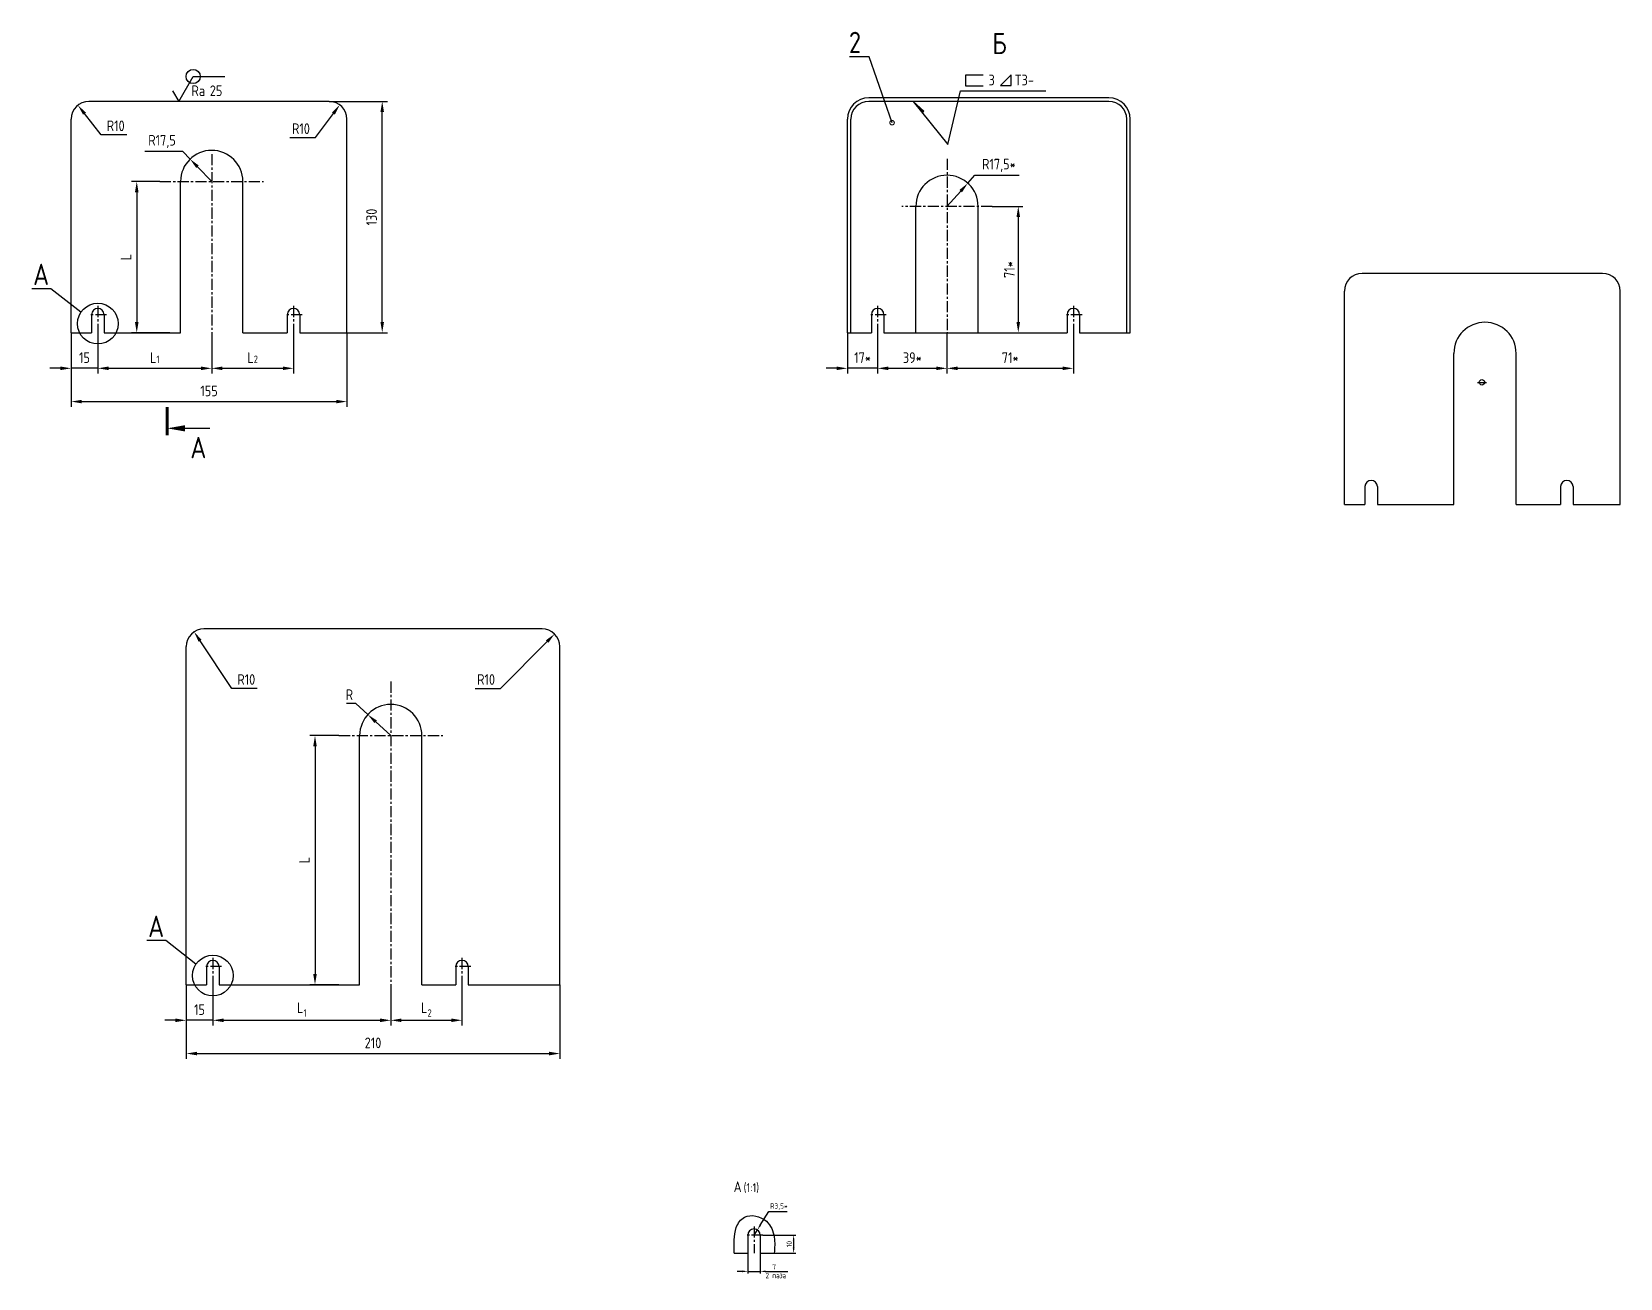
# Model space of a CAD drawing. Header units: millimetres. Extents: x -1091 to 1354, y -148 to 821.
# Drawn here: x 461 to 1354, y -148 to 553 of the extents above; entities that cross this region are included whole.
import ezdxf
from ezdxf.enums import TextEntityAlignment as Align

# ---------------------------------------------------------------- set-up
doc = ezdxf.new("R2010")
doc.units = ezdxf.units.MM
doc.header["$LTSCALE"] = 5
doc.linetypes.add('CENTER', pattern=[2, 1.25, -0.25, 0.25, -0.25])
for name, color, linetype in [('Bord', 1, 'Continuous'), ('CEN', 5, 'CENTER'), ('Con', 6, 'Continuous'), ('Cont', 6, 'Continuous'), ('DIM', 7, 'Continuous'), ('Text', 3, 'Continuous'), ('Textb', 6, 'Continuous')]:
    doc.layers.add(name, color=color, linetype=linetype)
doc.styles.add('Style1', font='romans.shx', dxfattribs={"width": 0.8})
doc.dimstyles.new('Dia', dxfattribs={"dimtxt": 3, "dimasz": 3, "dimexe": 1.25, "dimexo": 0, "dimgap": 1, "dimtad": 1, "dimtoh": 1, "dimdec": 3, "dimtxsty": 'Style1', "dimcen": 2.5, "dimclrt": 3, "dimadec": 0, "dimazin": 0, "dimtfac": 1, "dimtdec": 3, "dimtmove": 0, "dimatfit": 2, "dimfxl": 1, "dimarcsym": 0})
doc.dimstyles.new('Dia2', dxfattribs={"dimscale": 2, "dimtxt": 3, "dimasz": 3, "dimexe": 1.25, "dimexo": 0, "dimgap": 1, "dimtad": 1, "dimtoh": 1, "dimdec": 3, "dimtxsty": 'Style1', "dimcen": 2.5, "dimclrt": 3, "dimadec": 0, "dimazin": 0, "dimtfac": 1, "dimtdec": 3, "dimtmove": 0, "dimatfit": 2, "dimfxl": 1, "dimarcsym": 0})
doc.dimstyles.new('Lin', dxfattribs={"dimtxt": 3, "dimasz": 3, "dimexe": 1.25, "dimexo": 0, "dimgap": 1, "dimtad": 1, "dimdec": 3, "dimtxsty": 'Style1', "dimcen": 2.5, "dimclrt": 3, "dimadec": 0, "dimazin": 0, "dimtfac": 1, "dimtdec": 3, "dimtmove": 0, "dimatfit": 3, "dimldrblk": 'DOT', "dimfxl": 1, "dimarcsym": 0})
doc.dimstyles.new('Lin2', dxfattribs={"dimscale": 2, "dimtxt": 3, "dimasz": 3, "dimexe": 1.5, "dimexo": 0, "dimgap": 1.5, "dimtad": 1, "dimdec": 0, "dimtxsty": 'Style1', "dimcen": 2.5, "dimclrt": 3, "dimadec": 0, "dimazin": 0, "dimtfac": 1, "dimtdec": 0, "dimtmove": 0, "dimatfit": 3, "dimfxl": 1, "dimarcsym": 0})
doc.dimstyles.new('Poz2', dxfattribs={"dimscale": 2, "dimtxt": 6, "dimasz": 2.5, "dimexe": 1.25, "dimexo": 0, "dimgap": 1, "dimtad": 2, "dimtoh": 1, "dimdec": 0, "dimtxsty": 'Style1', "dimblk": 'DOTSMALL', "dimcen": 2.5, "dimclrt": 6, "dimadec": 0, "dimazin": 0, "dimtfac": 1, "dimtdec": 0, "dimtmove": 0, "dimatfit": 3, "dimldrblk": 'DOTSMALL', "dimfxl": 1, "dimarcsym": 0})
doc.dimstyles.new('Svarka2', dxfattribs={"dimscale": 2, "dimtxt": 3, "dimasz": 4, "dimexe": 1.25, "dimexo": 0, "dimgap": 1, "dimtad": 1, "dimtoh": 1, "dimdec": 0, "dimtxsty": 'Style1', "dimblk": 'Arrow', "dimcen": 2.5, "dimclrt": 3, "dimadec": 0, "dimazin": 0, "dimtfac": 1, "dimtdec": 0, "dimtmove": 0, "dimatfit": 3, "dimldrblk": 'Arrow', "dimfxl": 1, "dimarcsym": 0})

msp = doc.modelspace()

# ---------------------------------------------------------------- texts
at = {"layer": 'Con', "color": 6, "style": 'Style1', "width": 0.8}
for p in [(462.1193, 410.4499), (526.7683, 44.0315)]:
    msp.add_text('А', height=12, dxfattribs=at).set_placement(p)
at = {"layer": 'Cont', "color": 6, "insert": (927.4071, 540.8063), "char_height": 12, "attachment_point": 9, "style": 'Style1'}
msp.add_mtext('2', dxfattribs=at)
at = {"layer": 'Text', "style": 'Style1', "width": 0.75}
msp.add_text('2 паза', height=3, dxfattribs=at).set_placement((873.8091, -147.7205))
at = {"layer": 'Textb', "style": 'Style1', "width": 0.8}
msp.add_attdef('Б', (1001.1245, 540.2295), 'А', height=12, dxfattribs=at)

# ---------------------------------------------------------------- blocks, each defined once
blk = doc.blocks.new('*D27')
at = {"layer": 'DIM', "color": 0, "lineweight": -2, "transparency": 16777216}
for p, q in [((573.75, 183.78), (555.92, 210.57)), ((588.09, 183.78), (573.75, 183.78))]:
    blk.add_line(p, q, dxfattribs=at)
at = {"layer": 'DIM', "color": 0, "transparency": 16777216}
blk.add_solid([(556.75, 211.12), (555.09, 210.02), (552.6, 215.57)], dxfattribs=at)
at = {"layer": 'DIM', "color": 3, "transparency": 16777216, "insert": (581.92, 188.78), "char_height": 6, "attachment_point": 5, "style": 'Style1'}
blk.add_mtext('R10', dxfattribs=at)
blk = doc.blocks.new('*D28')
at = {"layer": 'DIM', "color": 0, "lineweight": -2, "transparency": 16777216}
for p, q in [((724.86, 183.78), (750.96, 210.08)), ((710.52, 183.78), (724.86, 183.78))]:
    blk.add_line(p, q, dxfattribs=at)
at = {"layer": 'DIM', "color": 0, "transparency": 16777216}
blk.add_solid([(750.25, 210.78), (751.67, 209.38), (755.18, 214.34)], dxfattribs=at)
at = {"layer": 'DIM', "color": 3, "transparency": 16777216, "insert": (716.69, 188.78), "char_height": 6, "attachment_point": 5, "style": 'Style1'}
blk.add_mtext('R10', dxfattribs=at)
blk = doc.blocks.new('*D29')
at = {"layer": 'DIM', "color": 0, "lineweight": -2, "transparency": 16777216}
for p, q in [((643.46, 175.21), (638.26, 175.21)), ((650.22, 169.04), (643.46, 175.21)), ((663.14, 157.24), (654.65, 165))]:
    blk.add_line(p, q, dxfattribs=at)
at = {"layer": 'DIM', "color": 0, "transparency": 16777216}
blk.add_solid([(655.32, 165.73), (653.97, 164.26), (650.22, 169.04)], dxfattribs=at)
at = {"layer": 'DIM', "color": 3, "transparency": 16777216, "insert": (639.86, 180.21), "char_height": 6, "attachment_point": 5, "style": 'Style1'}
blk.add_mtext('R', dxfattribs=at)
blk = doc.blocks.new('*D30')
at = {"layer": 'DIM', "color": 0, "lineweight": -2, "transparency": 16777216}
for p, q in [((663.14, 17.24), (663.14, -5.76)), ((703.14, 17.24), (703.14, -5.76)), ((669.14, -2.76), (697.14, -2.76))]:
    blk.add_line(p, q, dxfattribs=at)
at = {"layer": 'DIM', "color": 0, "transparency": 16777216}
for points in [[(669.14, -1.76), (669.14, -3.76), (663.14, -2.76)], [(697.14, -1.76), (697.14, -3.76), (703.14, -2.76)]]:
    blk.add_solid(points, dxfattribs=at)
at = {"layer": 'DIM', "color": 3, "transparency": 16777216, "insert": (683.14, 3.24), "char_height": 6, "attachment_point": 5, "style": 'Style1'}
blk.add_mtext('\\A1;L{\\H0.7x;\\S^ 2;}', dxfattribs=at)
blk = doc.blocks.new('*D31')
at = {"layer": 'DIM', "color": 0, "lineweight": -2, "transparency": 16777216}
for p, q in [((563.14, 17.24), (563.14, -5.76)), ((663.14, 17.24), (663.14, -5.76)), ((569.14, -2.76), (657.14, -2.76))]:
    blk.add_line(p, q, dxfattribs=at)
at = {"layer": 'DIM', "color": 0, "transparency": 16777216}
for points in [[(569.14, -1.76), (569.14, -3.76), (563.14, -2.76)], [(657.14, -1.76), (657.14, -3.76), (663.14, -2.76)]]:
    blk.add_solid(points, dxfattribs=at)
at = {"layer": 'DIM', "color": 3, "transparency": 16777216, "insert": (613.14, 3.24), "char_height": 6, "attachment_point": 5, "style": 'Style1'}
blk.add_mtext('\\A1;L{\\H0.7x;\\S^ 1;}', dxfattribs=at)
blk = doc.blocks.new('*D32')
at = {"layer": 'DIM', "color": 0, "lineweight": -2, "transparency": 16777216}
for p, q in [((548.14, 17.24), (548.14, -5.76)), ((563.14, 17.24), (563.14, -5.76)), ((542.14, -2.76), (536.14, -2.76)), ((563.14, -2.76), (548.14, -2.76)), ((569.14, -2.76), (575.14, -2.76))]:
    blk.add_line(p, q, dxfattribs=at)
at = {"layer": 'DIM', "color": 0, "transparency": 16777216}
for points in [[(542.14, -1.76), (542.14, -3.76), (548.14, -2.76)], [(569.14, -1.76), (569.14, -3.76), (563.14, -2.76)]]:
    blk.add_solid(points, dxfattribs=at)
at = {"layer": 'DIM', "color": 3, "transparency": 16777216, "insert": (555.64, 3.24), "char_height": 6, "attachment_point": 5, "style": 'Style1'}
blk.add_mtext('15', dxfattribs=at)
blk = doc.blocks.new('*D33')
at = {"layer": 'DIM', "color": 0, "lineweight": -2, "transparency": 16777216}
for p, q in [((548.14, 17.24), (548.14, -24.45)), ((758.14, 17.24), (758.14, -24.45)), ((554.14, -21.45), (752.14, -21.45))]:
    blk.add_line(p, q, dxfattribs=at)
at = {"layer": 'DIM', "color": 0, "transparency": 16777216}
for points in [[(554.14, -20.45), (554.14, -22.45), (548.14, -21.45)], [(752.14, -20.45), (752.14, -22.45), (758.14, -21.45)]]:
    blk.add_solid(points, dxfattribs=at)
at = {"layer": 'DIM', "color": 3, "transparency": 16777216, "insert": (653.14, -15.45), "char_height": 6, "attachment_point": 5, "style": 'Style1'}
blk.add_mtext('210', dxfattribs=at)
blk = doc.blocks.new('*D34')
at = {"layer": 'DIM', "color": 0, "lineweight": -2, "transparency": 16777216}
for p, q in [((633.98, 157.24), (617.55, 157.24)), ((620.55, 151.24), (620.55, 23.24)), ((633.98, 17.24), (617.55, 17.24))]:
    blk.add_line(p, q, dxfattribs=at)
at = {"layer": 'DIM', "color": 0, "transparency": 16777216}
for points in [[(619.55, 151.24), (621.55, 151.24), (620.55, 157.24)], [(619.55, 23.24), (621.55, 23.24), (620.55, 17.24)]]:
    blk.add_solid(points, dxfattribs=at)
at = {"layer": 'DIM', "color": 3, "transparency": 16777216, "insert": (614.55, 87.24), "char_height": 6, "attachment_point": 5, "rotation": 90, "style": 'Style1'}
blk.add_mtext('L', dxfattribs=at)
blk = doc.blocks.new('_DotSmall')
at = {"layer": 'Cont', "color": 0, "const_width": 0.5}
blk.add_lwpolyline([(-0.0625, 0, 1), (0.0625, 0, 1)], format="xyb", close=True, dxfattribs=at)
blk = doc.blocks.new('*D35')
at = {"layer": 'DIM', "color": 0, "lineweight": -2, "transparency": 16777216}
for p, q in [((870.76, -117.99), (875.66, -110.26)), ((875.66, -110.26), (885.81, -110.26)), ((867.28, -123.48), (869.15, -120.52))]:
    blk.add_line(p, q, dxfattribs=at)
at = {"layer": 'DIM', "color": 0, "transparency": 16777216}
blk.add_solid([(870.34, -117.72), (871.18, -118.26), (869.15, -120.52)], dxfattribs=at)
at = {"layer": 'DIM', "color": 3, "transparency": 16777216, "insert": (881.23, -107.48), "char_height": 3, "attachment_point": 5, "style": 'Style1'}
blk.add_mtext('R3,5*', dxfattribs=at)
blk = doc.blocks.new('*D36')
at = {"layer": 'DIM', "color": 0, "lineweight": -2, "transparency": 16777216}
for p, q in [((872.18, -123.48), (890.79, -123.48)), ((878.63, -133.63), (890.79, -133.63)), ((889.54, -126.48), (889.54, -130.63))]:
    blk.add_line(p, q, dxfattribs=at)
at = {"layer": 'DIM', "color": 0, "transparency": 16777216}
for points in [[(889.04, -126.48), (890.04, -126.48), (889.54, -123.48)], [(889.04, -130.63), (890.04, -130.63), (889.54, -133.63)]]:
    blk.add_solid(points, dxfattribs=at)
at = {"layer": 'DIM', "color": 3, "transparency": 16777216, "insert": (887.04, -128.55), "char_height": 3, "attachment_point": 5, "rotation": 90, "style": 'Style1'}
blk.add_mtext('10', dxfattribs=at)
blk = doc.blocks.new('_Dot')
at = {"color": 0, "linetype": 'ByBlock', "lineweight": -2}
blk.add_line((-0.5, 0), (-1, 0), dxfattribs=at)
at = {"color": 0, "linetype": 'ByBlock', "const_width": 0.5}
blk.add_lwpolyline([(-0.25, 0, 1), (0.25, 0, 1)], format="xyb", close=True, dxfattribs=at)
blk = doc.blocks.new('*D37')
at = {"layer": 'DIM', "color": 0, "lineweight": -2, "transparency": 16777216}
for p, q in [((863.78, -133.63), (863.78, -145.12)), ((870.78, -133.63), (870.78, -145.12)), ((860.78, -143.87), (857.78, -143.87)), ((863.78, -143.87), (870.78, -143.87)), ((873.78, -143.87), (880.38, -143.87))]:
    blk.add_line(p, q, dxfattribs=at)
at = {"layer": 'DIM', "color": 0, "transparency": 16777216}
for points in [[(860.78, -143.37), (860.78, -144.37), (863.78, -143.87)], [(873.78, -143.37), (873.78, -144.37), (870.78, -143.87)]]:
    blk.add_solid(points, dxfattribs=at)
at = {"layer": 'DIM', "color": 3, "transparency": 16777216, "insert": (878.58, -141.37), "char_height": 3, "attachment_point": 5, "style": 'Style1'}
blk.add_mtext('7', dxfattribs=at)
blk = doc.blocks.new('ZNAK01')
at = {"layer": 'Textb', "style": 'Style1', "width": 0.8}
blk.add_attdef('А', text='', height=6, dxfattribs=at).set_placement((3.95, -0.02), align=Align.RIGHT)
blk.add_attdef('SC(1)', (5.07, -0.02), '', height=5, dxfattribs=at)
blk = doc.blocks.new('A$C6CF913E7')
at = {"layer": 'Text'}
blk.add_circle((0, 0), 2, dxfattribs=at)
blk = doc.blocks.new('sherISO_07')
at = {"layer": 'Text'}
blk.add_line((4.04, 7), (12.93, 7), dxfattribs=at)
blk.add_lwpolyline([(-1.73, 3), (0, 0), (4.04, 7)], dxfattribs=at)
blk.add_blockref('A$C6CF913E7', (4.04, 7))
at = {"layer": 'Text', "style": 'Style1', "width": 0.8}
blk.add_text('Ra', height=3, dxfattribs=at).set_placement((3.58, 1.5))
blk.add_attdef('25', (8.73, 1.5), '', height=3, dxfattribs=at)
blk = doc.blocks.new('*D47')
at = {"layer": 'DIM', "color": 0, "lineweight": -2, "transparency": 16777216}
for p, q in [((628.49, 513.66), (661.32, 513.66)), ((658.32, 389.66), (658.32, 507.66)), ((638.49, 383.66), (661.32, 383.66))]:
    blk.add_line(p, q, dxfattribs=at)
at = {"layer": 'DIM', "color": 0, "transparency": 16777216}
for points in [[(657.32, 507.66), (659.32, 507.66), (658.32, 513.66)], [(657.32, 389.66), (659.32, 389.66), (658.32, 383.66)]]:
    blk.add_solid(points, dxfattribs=at)
at = {"layer": 'DIM', "color": 3, "transparency": 16777216, "insert": (652.32, 448.66), "char_height": 6, "attachment_point": 5, "rotation": 90, "style": 'Style1'}
blk.add_mtext('130', dxfattribs=at)
blk = doc.blocks.new('*D55')
at = {"layer": 'DIM', "color": 0, "lineweight": -2, "transparency": 16777216}
for p, q in [((483.49, 383.66), (483.49, 360.66)), ((498.49, 383.66), (498.49, 360.66)), ((477.49, 363.66), (471.49, 363.66)), ((498.49, 363.66), (483.49, 363.66)), ((504.49, 363.66), (510.49, 363.66))]:
    blk.add_line(p, q, dxfattribs=at)
at = {"layer": 'DIM', "color": 0, "transparency": 16777216}
for points in [[(477.49, 364.66), (477.49, 362.66), (483.49, 363.66)], [(504.49, 364.66), (504.49, 362.66), (498.49, 363.66)]]:
    blk.add_solid(points, dxfattribs=at)
at = {"layer": 'DIM', "color": 3, "transparency": 16777216, "insert": (490.99, 369.66), "char_height": 6, "attachment_point": 5, "style": 'Style1'}
blk.add_mtext('15', dxfattribs=at)
blk = doc.blocks.new('*D56')
at = {"layer": 'DIM', "color": 0, "lineweight": -2, "transparency": 16777216}
for p, q in [((498.49, 383.66), (498.49, 360.66)), ((562.49, 383.66), (562.49, 360.66)), ((504.49, 363.66), (556.49, 363.66))]:
    blk.add_line(p, q, dxfattribs=at)
at = {"layer": 'DIM', "color": 0, "transparency": 16777216}
for points in [[(504.49, 364.66), (504.49, 362.66), (498.49, 363.66)], [(556.49, 364.66), (556.49, 362.66), (562.49, 363.66)]]:
    blk.add_solid(points, dxfattribs=at)
at = {"layer": 'DIM', "color": 3, "transparency": 16777216, "insert": (530.49, 369.66), "char_height": 6, "attachment_point": 5, "style": 'Style1'}
blk.add_mtext('L{\\H0.7x;\\S^ 1;}', dxfattribs=at)
blk = doc.blocks.new('*D57')
at = {"layer": 'DIM', "color": 0, "lineweight": -2, "transparency": 16777216}
for p, q in [((562.49, 383.66), (562.49, 360.66)), ((608.49, 383.66), (608.49, 360.66)), ((568.49, 363.66), (602.49, 363.66))]:
    blk.add_line(p, q, dxfattribs=at)
at = {"layer": 'DIM', "color": 0, "transparency": 16777216}
for points in [[(568.49, 364.66), (568.49, 362.66), (562.49, 363.66)], [(602.49, 364.66), (602.49, 362.66), (608.49, 363.66)]]:
    blk.add_solid(points, dxfattribs=at)
at = {"layer": 'DIM', "color": 3, "transparency": 16777216, "insert": (585.49, 369.66), "char_height": 6, "attachment_point": 5, "style": 'Style1'}
blk.add_mtext('L{\\H0.7x;\\S^ 2;}', dxfattribs=at)
blk = doc.blocks.new('*D58')
at = {"layer": 'DIM', "color": 0, "lineweight": -2, "transparency": 16777216}
for p, q in [((483.49, 383.66), (483.49, 341.97)), ((638.49, 383.66), (638.49, 341.97)), ((489.49, 344.97), (632.49, 344.97))]:
    blk.add_line(p, q, dxfattribs=at)
at = {"layer": 'DIM', "color": 0, "transparency": 16777216}
for points in [[(489.49, 345.97), (489.49, 343.97), (483.49, 344.97)], [(632.49, 345.97), (632.49, 343.97), (638.49, 344.97)]]:
    blk.add_solid(points, dxfattribs=at)
at = {"layer": 'DIM', "color": 3, "transparency": 16777216, "insert": (560.99, 350.97), "char_height": 6, "attachment_point": 5, "style": 'Style1'}
blk.add_mtext('155', dxfattribs=at)
blk = doc.blocks.new('*D59')
at = {"layer": 'DIM', "color": 0, "lineweight": -2, "transparency": 16777216}
for p, q in [((546.18, 485.58), (524.98, 485.58)), ((550.34, 481.26), (546.18, 485.58)), ((562.49, 468.66), (554.51, 476.94))]:
    blk.add_line(p, q, dxfattribs=at)
at = {"layer": 'DIM', "color": 0, "transparency": 16777216}
blk.add_solid([(555.23, 477.63), (553.79, 476.24), (550.34, 481.26)], dxfattribs=at)
at = {"layer": 'DIM', "color": 3, "transparency": 16777216, "insert": (534.58, 491.15), "char_height": 6, "attachment_point": 5, "style": 'Style1'}
blk.add_mtext('R17,5', dxfattribs=at)
blk = doc.blocks.new('razrez04')
at = {"layer": 'Text', "const_width": 0.8}
blk.add_lwpolyline([(0, 6), (0, -2)], dxfattribs=at)
at = {"layer": 'Text'}
blk.add_lwpolyline([(0, 0, 0, 1.76, 0), (5, 0, 1.76, 1.76, 0)], format="xyseb", dxfattribs=at)
blk.add_lwpolyline([(12, 0), (5, 0)], dxfattribs=at)
at = {"layer": 'Textb', "style": 'Style1', "width": 0.8}
blk.add_attdef('A', (6.5, -8.4), '', height=6, dxfattribs=at)
blk = doc.blocks.new('*D60')
at = {"layer": 'DIM', "color": 0, "lineweight": -2, "transparency": 16777216}
for p, q in [((919.72, 383.66), (919.72, 360.66)), ((936.72, 383.66), (936.72, 360.66)), ((913.72, 363.66), (907.72, 363.66)), ((936.72, 363.66), (919.72, 363.66)), ((942.72, 363.66), (948.72, 363.66))]:
    blk.add_line(p, q, dxfattribs=at)
at = {"layer": 'DIM', "color": 0, "transparency": 16777216}
for points in [[(913.72, 364.66), (913.72, 362.66), (919.72, 363.66)], [(942.72, 364.66), (942.72, 362.66), (936.72, 363.66)]]:
    blk.add_solid(points, dxfattribs=at)
at = {"layer": 'DIM', "color": 3, "transparency": 16777216, "insert": (928.22, 369.66), "char_height": 6, "attachment_point": 5, "style": 'Style1'}
blk.add_mtext('17*', dxfattribs=at)
blk = doc.blocks.new('*D61')
at = {"layer": 'DIM', "color": 0, "lineweight": -2, "transparency": 16777216}
for p, q in [((936.72, 383.66), (936.72, 360.66)), ((975.72, 383.66), (975.72, 360.66)), ((942.72, 363.66), (969.72, 363.66))]:
    blk.add_line(p, q, dxfattribs=at)
at = {"layer": 'DIM', "color": 0, "transparency": 16777216}
for points in [[(942.72, 364.66), (942.72, 362.66), (936.72, 363.66)], [(969.72, 364.66), (969.72, 362.66), (975.72, 363.66)]]:
    blk.add_solid(points, dxfattribs=at)
at = {"layer": 'DIM', "color": 3, "transparency": 16777216, "insert": (956.22, 369.66), "char_height": 6, "attachment_point": 5, "style": 'Style1'}
blk.add_mtext('39*', dxfattribs=at)
blk = doc.blocks.new('*D62')
at = {"layer": 'DIM', "color": 0, "lineweight": -2, "transparency": 16777216}
for p, q in [((975.72, 383.66), (975.72, 360.66)), ((1046.72, 383.66), (1046.72, 360.66)), ((981.72, 363.66), (1040.72, 363.66))]:
    blk.add_line(p, q, dxfattribs=at)
at = {"layer": 'DIM', "color": 0, "transparency": 16777216}
for points in [[(981.72, 364.66), (981.72, 362.66), (975.72, 363.66)], [(1040.72, 364.66), (1040.72, 362.66), (1046.72, 363.66)]]:
    blk.add_solid(points, dxfattribs=at)
at = {"layer": 'DIM', "color": 3, "transparency": 16777216, "insert": (1011.22, 369.66), "char_height": 6, "attachment_point": 5, "style": 'Style1'}
blk.add_mtext('71*', dxfattribs=at)
blk = doc.blocks.new('Arrow')
blk.add_hatch(color=256).paths.add_polyline_path([(0, 0), (-1, 0), (-1, -0.17)])
blk.add_line((-1, 0), (-1, -0.17))
at = {"color": 0, "linetype": 'ByBlock', "lineweight": -2}
for q in [(-1, 0), (-1, -0.17)]:
    blk.add_line((0, 0), q, dxfattribs=at)
blk = doc.blocks.new('svarka02')
at = {"layer": 'Text'}
for p, q in [((9.73, 1.5), (9.73, 4.5)), ((9.73, 4.5), (12.73, 1.5)), ((12.73, 1.5), (9.73, 1.5))]:
    blk.add_line(p, q, dxfattribs=at)
at = {"layer": 'Text', "style": 'Style1', "width": 0.8}
for tag, p in [('Т1-', (2, 1.5)), ('6', (13.78, 1.5))]:
    blk.add_attdef(tag, p, '', height=3, dxfattribs=at)
blk = doc.blocks.new('svarka09')
at = {"layer": 'Text'}
for p, q in [((0, 3), (5, 3)), ((5, 0), (0, 0)), ((5, 3), (5, 0))]:
    blk.add_line(p, q, dxfattribs=at)
blk = doc.blocks.new('*D63')
at = {"layer": 'DIM', "color": 0, "lineweight": -2, "transparency": 16777216}
for p, q in [((1001.16, 454.66), (1018.27, 454.66)), ((1015.77, 448.66), (1015.77, 389.66)), ((1004.89, 383.66), (1018.27, 383.66))]:
    blk.add_line(p, q, dxfattribs=at)
at = {"layer": 'DIM', "color": 0, "transparency": 16777216}
for points in [[(1014.77, 448.66), (1016.77, 448.66), (1015.77, 454.66)], [(1014.77, 389.66), (1016.77, 389.66), (1015.77, 383.66)]]:
    blk.add_solid(points, dxfattribs=at)
at = {"layer": 'DIM', "color": 3, "transparency": 16777216, "insert": (1010.77, 419.16), "char_height": 6, "attachment_point": 5, "rotation": 90, "style": 'Style1'}
blk.add_mtext('71*', dxfattribs=at)
blk = doc.blocks.new('*D64')
at = {"layer": 'DIM', "color": 0, "lineweight": -2, "transparency": 16777216}
for p, q in [((987.42, 467.68), (991.43, 472.14)), ((991.43, 472.14), (1016.29, 472.14)), ((975.72, 454.66), (983.41, 463.21))]:
    blk.add_line(p, q, dxfattribs=at)
at = {"layer": 'DIM', "color": 0, "transparency": 16777216}
blk.add_solid([(982.67, 463.88), (984.15, 462.54), (987.42, 467.68)], dxfattribs=at)
at = {"layer": 'DIM', "color": 3, "transparency": 16777216, "insert": (1004.86, 477.71), "char_height": 6, "attachment_point": 5, "style": 'Style1'}
blk.add_mtext('R17,5*', dxfattribs=at)
blk = doc.blocks.new('*D65')
at = {"layer": 'DIM', "color": 0, "lineweight": -2, "transparency": 16777216}
for p, q in [((533.33, 468.66), (517.36, 468.66)), ((520.36, 462.66), (520.36, 389.66)), ((538.93, 383.66), (517.36, 383.66))]:
    blk.add_line(p, q, dxfattribs=at)
at = {"layer": 'DIM', "color": 0, "transparency": 16777216}
for points in [[(519.36, 462.66), (521.36, 462.66), (520.36, 468.66)], [(519.36, 389.66), (521.36, 389.66), (520.36, 383.66)]]:
    blk.add_solid(points, dxfattribs=at)
at = {"layer": 'DIM', "color": 3, "transparency": 16777216, "insert": (514.36, 426.16), "char_height": 6, "attachment_point": 5, "rotation": 90, "style": 'Style1'}
blk.add_mtext('L', dxfattribs=at)
blk = doc.blocks.new('*D66')
at = {"layer": 'DIM', "color": 0, "lineweight": -2, "transparency": 16777216}
for p, q in [((500.37, 494.95), (491.01, 506.8)), ((514.71, 494.95), (500.37, 494.95))]:
    blk.add_line(p, q, dxfattribs=at)
at = {"layer": 'DIM', "color": 0, "transparency": 16777216}
blk.add_solid([(491.79, 507.42), (490.22, 506.18), (487.29, 511.51)], dxfattribs=at)
at = {"layer": 'DIM', "color": 3, "transparency": 16777216, "insert": (508.54, 499.95), "char_height": 6, "attachment_point": 5, "style": 'Style1'}
blk.add_mtext('R10', dxfattribs=at)
blk = doc.blocks.new('*D67')
at = {"layer": 'DIM', "color": 0, "lineweight": -2, "transparency": 16777216}
for p, q in [((620.81, 493.35), (630.88, 506.87)), ((606.47, 493.35), (620.81, 493.35))]:
    blk.add_line(p, q, dxfattribs=at)
at = {"layer": 'DIM', "color": 0, "transparency": 16777216}
blk.add_solid([(630.08, 507.46), (631.68, 506.27), (634.46, 511.68)], dxfattribs=at)
at = {"layer": 'DIM', "color": 3, "transparency": 16777216, "insert": (612.64, 498.35), "char_height": 6, "attachment_point": 5, "style": 'Style1'}
blk.add_mtext('R10', dxfattribs=at)

# ---------------------------------------------------------------- dimensions: what is measured, and where the dimension line sits
at = {"layer": 'DIM'}
for center, mpoint, picture, middle in [((493.4888, 503.6591), (487.2907, 511.5066), '*D66', (500.367, 494.9505)), ((628.4888, 503.6591), (634.4613, 511.6797), '*D67', (620.8129, 493.3509)), ((558.1378, 207.2407), (552.598, 215.5661), '*D27', (573.7498, 183.7786)), ((748.1381, 207.2407), (755.1814, 214.3394), '*D28', (724.8588, 183.7786))]:
    dim = msp.add_radius_dim(center=center, mpoint=mpoint, dimstyle='Dia2', override={"dimtmove": 1}, dxfattribs=at)
    dim.commit()
    dim.dimension.update_dxf_attribs({"geometry": picture, "text_midpoint": middle, "dimtype": 164})
dim = msp.add_linear_dim(base=(658.3192, 513.6591), p1=(638.4888, 383.6591), p2=(628.4888, 513.6591), angle=90, dimstyle='Lin2', dxfattribs=at)
dim.commit()
dim.dimension.update_dxf_attribs({"geometry": '*D47', "text_midpoint": (652.3192, 448.6591)})
for center, mpoint, text, picture, middle in [((562.4888, 468.6591), (550.3424, 481.2573), 'R17,5', '*D59', (534.5779, 491.1481)), ((975.7228, 454.6591), (987.4195, 467.6759), '<>*', '*D64', (1004.8584, 477.7102))]:
    dim = msp.add_radius_dim(center=center, mpoint=mpoint, text=text, dimstyle='Dia2', dxfattribs=at)
    dim.commit()
    dim.dimension.update_dxf_attribs({"geometry": picture, "text_midpoint": middle})
for base, p1, p2, angle, text, picture, middle in [((520.364, 383.6591), (533.3339, 468.6591), (538.9328, 383.6591), 90, 'L', '*D65', (514.364, 426.1591)), ((919.7228, 363.6595), (936.7228, 383.6591), (919.7228, 383.6591), 0, '<>*', '*D60', (928.2228, 369.6595)), ((975.7228, 363.6595), (936.7228, 383.6591), (975.7228, 383.6591), 0, '<>*', '*D61', (956.2228, 369.6595)), ((1046.7228, 363.6595), (975.7228, 383.6591), (1046.7228, 383.6591), 0, '<>*', '*D62', (1011.2228, 369.6595)), ((620.5527, 17.2407), (633.9831, 157.2407), (633.9831, 17.2407), 90, 'L', '*D34', (614.5527, 87.2407))]:
    dim = msp.add_linear_dim(base=base, p1=p1, p2=p2, angle=angle, text=text, dimstyle='Lin2', dxfattribs=at)
    dim.commit()
    dim.dimension.update_dxf_attribs({"geometry": picture, "text_midpoint": middle})
dim = msp.add_linear_dim(base=(1015.7703, 383.6591), p1=(1001.1565, 454.6591), p2=(1004.8868, 383.6591), angle=90, text='<>*', dimstyle='Dia2', override={"dimdec": 0}, dxfattribs=at)
dim.commit()
dim.dimension.update_dxf_attribs({"geometry": '*D63', "text_midpoint": (1010.7703, 419.1591)})
for base, p1, p2, picture, middle in [((483.4888, 363.6595), (498.4888, 383.6591), (483.4888, 383.6591), '*D55', (490.9888, 369.6595)), ((638.4888, 344.972), (483.4888, 383.6591), (638.4888, 383.6591), '*D58', (560.9888, 350.972)), ((548.1378, -2.7588), (563.1378, 17.2407), (548.1378, 17.2407), '*D32', (555.6378, 3.2412)), ((758.1381, -21.4464), (548.1378, 17.2407), (758.1381, 17.2407), '*D33', (653.1379, -15.4464))]:
    dim = msp.add_linear_dim(base=base, p1=p1, p2=p2, dimstyle='Lin2', dxfattribs=at)
    dim.commit()
    dim.dimension.update_dxf_attribs({"geometry": picture, "text_midpoint": middle})
for base, p1, p2, text, picture, middle in [((562.4888, 363.6595), (498.4888, 383.6591), (562.4888, 383.6591), 'L{\\H0.7x;\\S^ 1;}', '*D56', (530.4888, 369.6595)), ((608.4888, 363.6595), (562.4888, 383.6591), (608.4888, 383.6591), 'L{\\H0.7x;\\S^ 2;}', '*D57', (585.4888, 369.6595)), ((663.1381, -2.7588), (563.1378, 17.2407), (663.1381, 17.2407), '\\A1;L{\\H0.7x;\\S^ 1;}', '*D31', (613.1379, 3.2412)), ((703.1378, -2.7588), (663.1381, 17.2407), (703.1378, 17.2407), '\\A1;L{\\H0.7x;\\S^ 2;}', '*D30', (683.1379, 3.2412))]:
    dim = msp.add_linear_dim(base=base, p1=p1, p2=p2, text=text, dimstyle='Lin2', dxfattribs=at)
    dim.commit()
    dim.dimension.update_dxf_attribs({"geometry": picture, "text_midpoint": middle})
for center, mpoint, text, dimstyle, picture, middle in [((663.1381, 157.2407), (650.2151, 169.041), 'R', 'Dia2', '*D29', (639.8554, 175.2134)), ((867.2801, -123.4798), (869.1549, -120.5243), '<>*', 'Dia', '*D35', (881.2347, -110.264))]:
    dim = msp.add_radius_dim(center=center, mpoint=mpoint, text=text, dimstyle=dimstyle, dxfattribs=at)
    dim.commit()
    dim.dimension.update_dxf_attribs({"geometry": picture, "text_midpoint": middle, "dimtype": 164})
dim = msp.add_linear_dim(base=(889.5378, -133.6298), p1=(872.1753, -123.4798), p2=(878.628, -133.6298), angle=90, dimstyle='Lin', override={"dimdec": 0}, dxfattribs=at)
dim.commit()
dim.dimension.update_dxf_attribs({"geometry": '*D36', "text_midpoint": (887.0378, -128.5548)})
dim = msp.add_linear_dim(base=(863.7801, -143.8733), p1=(870.7801, -133.6298), p2=(863.7801, -133.6298), dimstyle='Lin', dxfattribs=at)
dim.commit()
dim.dimension.update_dxf_attribs({"geometry": '*D37', "text_midpoint": (878.5801, -143.8733), "dimtype": 160})

# ---------------------------------------------------------------- linework, layer by layer
at = {"layer": 'Bord'}
msp.add_open_spline([(856.1054, -133.6298), (856.05, -131.1463), (855.9421, -126.3145), (856.7319, -119.0409), (862.389, -110.7094), (875.1455, -113.9017), (879.3351, -124.284), (878.8566, -130.6077), (878.628, -133.6298)], degree=3, knots=[0, 0, 0, 0, 7.44339616, 14.48168711, 21.92248358, 34.40508357, 44.29344515, 53.3447488, 53.3447488, 53.3447488, 53.3447488], dxfattribs=at)
at = {"layer": 'CEN'}
for p, q in [((562.4888, 483.9915), (562.4888, 383.6591)), ((975.7228, 481.408), (975.7228, 383.6591)), ((533.3339, 468.6591), (591.6437, 468.6591)), ((1001.1565, 454.6591), (950.289, 454.6591)), ((503.384, 393.8091), (493.5937, 393.8091)), ((498.4888, 398.7042), (498.4888, 383.6591)), ((613.384, 393.8091), (603.5937, 393.8091)), ((608.4888, 398.7042), (608.4888, 383.6591)), ((941.6179, 393.8091), (931.8276, 393.8091)), ((936.7228, 398.7042), (936.7228, 383.6591)), ((1051.6179, 393.8091), (1041.8276, 393.8091)), ((1046.7228, 398.7042), (1046.7228, 383.6591)), ((663.1381, 187.5732), (663.1381, 17.2407)), ((633.9831, 157.2407), (692.293, 157.2407)), ((568.0329, 27.3907), (558.2426, 27.3907)), ((563.1378, 32.2859), (563.1378, 17.2407)), ((708.0329, 27.3907), (698.2426, 27.3907)), ((703.1378, 32.2859), (703.1378, 17.2407)), ((872.1753, -123.4798), (862.3849, -123.4798)), ((867.2801, -118.5847), (867.2801, -133.6298))]:
    msp.add_line(p, q, dxfattribs=at)
at = {"layer": 'Con', "color": 2}
for p, q in [((1273.8395, 355.7837), (1278.8395, 355.7837)), ((1276.3395, 355.7837), (1276.3395, 355.7837))]:
    msp.add_line(p, q, dxfattribs=at)
msp.add_circle((1276.3395, 355.7837), 1.5, dxfattribs=at)
at = {"layer": 'Cont'}
for p, q in [((628.4888, 513.6591), (493.4888, 513.6591)), ((1066.7228, 515.6591), (931.7228, 515.6591)), ((1066.7228, 513.6591), (931.7228, 513.6591)), ((483.4888, 383.6591), (483.4888, 503.6591)), ((638.4888, 383.6591), (638.4888, 503.6591)), ((919.7228, 383.6591), (919.7228, 503.6591)), ((921.7228, 383.6591), (921.7228, 503.6591)), ((1076.7228, 383.6591), (1076.7228, 503.6591)), ((1078.7228, 383.6591), (1078.7228, 503.6591)), ((544.9888, 383.6591), (544.9888, 468.6591)), ((579.9888, 383.6591), (579.9888, 468.6591)), ((958.2227, 383.6591), (958.2227, 454.6591)), ((993.2228, 383.6591), (993.2228, 454.6591)), ((1344.0721, 417.0425), (1209.0721, 417.0425)), ((1199.0721, 287.0425), (1199.0721, 407.0425)), ((1354.0721, 287.0425), (1354.0721, 407.0425)), ((494.9888, 393.8091), (494.9888, 383.6591)), ((501.9888, 393.8091), (501.9888, 383.6591)), ((604.9888, 393.8091), (604.9888, 383.6591)), ((611.9888, 393.8091), (611.9888, 383.6591)), ((933.2228, 393.8091), (933.2228, 383.6591)), ((940.2228, 393.8091), (940.2228, 383.6591)), ((1043.2228, 393.8091), (1043.2228, 383.6591)), ((1050.2228, 393.8091), (1050.2228, 383.6591)), ((483.4888, 383.6591), (494.9888, 383.6591)), ((501.9888, 383.6591), (544.9888, 383.6591)), ((579.9888, 383.6591), (604.9888, 383.6591)), ((611.9888, 383.6591), (638.4888, 383.6591)), ((919.7228, 383.6591), (933.2228, 383.6591)), ((940.2228, 383.6591), (958.2228, 383.6591)), ((958.2228, 383.6591), (1043.2228, 383.6591)), ((1050.2228, 383.6591), (1078.7228, 383.6591)), ((1260.5721, 287.0425), (1260.5721, 372.0425)), ((1295.5721, 287.0425), (1295.5721, 372.0425)), ((1210.5721, 297.1925), (1210.5721, 287.0425)), ((1217.5721, 297.1925), (1217.5721, 287.0425)), ((1320.5721, 297.1925), (1320.5721, 287.0425)), ((1327.5721, 297.1925), (1327.5721, 287.0425)), ((1199.0721, 287.0425), (1210.5721, 287.0425)), ((1217.5721, 287.0425), (1260.5721, 287.0425)), ((1295.5721, 287.0425), (1320.5721, 287.0425)), ((1327.5721, 287.0425), (1354.0721, 287.0425)), ((748.1381, 217.2407), (558.1378, 217.2407)), ((548.1378, 17.2407), (548.1378, 207.2407)), ((758.1381, 17.2407), (758.1381, 207.2407)), ((645.6381, 17.2407), (645.6381, 157.2407)), ((680.6381, 17.2407), (680.6381, 157.2407)), ((559.6378, 27.3907), (559.6378, 17.2407)), ((566.6378, 27.3907), (566.6378, 17.2407)), ((699.6378, 27.3907), (699.6378, 17.2407)), ((706.6378, 27.3907), (706.6378, 17.2407)), ((548.1378, 17.2407), (559.6378, 17.2407)), ((566.6378, 17.2407), (645.6381, 17.2407)), ((680.6381, 17.2407), (699.6378, 17.2407)), ((706.6378, 17.2407), (758.1381, 17.2407)), ((863.7801, -123.4798), (863.7801, -133.6298)), ((870.7801, -123.4798), (870.7801, -133.6298)), ((856.1054, -133.6298), (863.7801, -133.6298)), ((870.7801, -133.6298), (878.628, -133.6298))]:
    msp.add_line(p, q, dxfattribs=at)
for centre, radius, start, end in [((493.4888, 503.6591), 10, 90, 180), ((628.4888, 503.6591), 10, 0, 90), ((931.7228, 503.6591), 12, 90, 180), ((931.7228, 503.6591), 10, 90, 180), ((1066.7228, 503.6591), 12, 0, 90), ((1066.7228, 503.6591), 10, 0, 90), ((562.4888, 468.6591), 17.5, 0, 180), ((975.7228, 454.6591), 17.5, 0, 180), ((1209.0721, 407.0425), 10, 90, 180), ((1344.0721, 407.0425), 10, 0, 90), ((498.4888, 393.8091), 3.5, 0, 180), ((608.4888, 393.8091), 3.5, 0, 180), ((936.7228, 393.8091), 3.5, 0, 180), ((1046.7228, 393.8091), 3.5, 0, 180), ((1278.0721, 372.0425), 17.5, 0, 180), ((1214.0721, 297.1925), 3.5, 0, 180), ((1324.0721, 297.1925), 3.5, 0, 180), ((558.1378, 207.2407), 10, 90, 180), ((748.1381, 207.2407), 10, 0, 90), ((663.1381, 157.2407), 17.5, 0, 180), ((563.1378, 27.3907), 3.5, 0, 180), ((703.1378, 27.3907), 3.5, 0, 180), ((867.2801, -123.4798), 3.5, 0, 180)]:
    msp.add_arc(centre, radius, start, end, dxfattribs=at)
at = {"layer": 'DIM'}
for p, q in [((471.9974, 408.4183), (461.3672, 408.4183)), ((536.6463, 42), (526.0161, 42)), ((880.3801, -143.8733), (886.3517, -143.8733))]:
    msp.add_line(p, q, dxfattribs=at)
for centre in [(498.4888, 388.7844), (563.1378, 22.366)]:
    msp.add_circle(centre, 11.4485, dxfattribs=at)

# ---------------------------------------------------------------- block references
at = {"layer": 'Con', "xscale": 2, "yscale": 2, "zscale": 2}
msp.add_blockref('sherISO_07', (543.9662, 513.6591), dxfattribs=at).add_auto_attribs({'25': '25'})
at = {"layer": 'Con'}
msp.add_blockref('ZNAK01', (856.3696, -99.2714), dxfattribs=at).add_auto_attribs({'А': 'А', 'SC(1)': '(1:1)'})
at = {"layer": 'Cont', "xscale": 2, "yscale": 2, "zscale": 2}
msp.add_blockref('razrez04', (537.4888, 329.9312), dxfattribs=at).add_auto_attribs({'A': 'А'})
at = {"layer": 'DIM', "xscale": -2, "yscale": 2, "zscale": 2}
msp.add_blockref('svarka09', (996.0339, 522.3881), dxfattribs=at)
at = {"layer": 'DIM'}
ref = msp.add_blockref('svarka02', (1031.1873, 519.6964), dxfattribs=dict(at, xscale=-2, yscale=2, zscale=2))
ref.add_attrib('6', '3', (999.0602, 522.6964), dxfattribs={"layer": 'Text', "height": 6, "style": 'Style1', "width": 0.8})
ref.add_attrib('Т1-', 'T3-', (1013.7016, 522.6964), dxfattribs={"layer": 'Text', "height": 6, "style": 'Style1', "width": 0.8})

msp.set_redraw_order([(e.dxf.handle, doc.entitydb.next_handle()) for e in msp.query("TEXT MTEXT ATTDEF DIMENSION ARC_DIMENSION")])  # texts and dimensions are drawn at this point

# ---------------------------------------------------------------- leaders
at = {"layer": 'DIM', "annotation_type": 0, "has_hookline": 1, "hookline_direction": 1, "text_width": 6.5724}
msp.add_leader([(944.8485, 501.7009), (931.9071, 538.8063), (929.4071, 538.8063)], dimstyle='Poz2', dxfattribs=at)
at = {"layer": 'DIM'}
msp.add_leader([(956.6773, 513.6591), (976.1301, 489.4114), (983.2701, 519.6964), (1031.1873, 519.6964)], dimstyle='Svarka2', dxfattribs=at)
for points in [[(488.9883, 395.1725), (471.9974, 408.4183)], [(553.6372, 28.7541), (536.6463, 42)]]:
    msp.add_leader(points, dimstyle='Poz2', override={"dimldrblk": 'None'}, dxfattribs=at)

doc.saveas('drawing.dxf')
